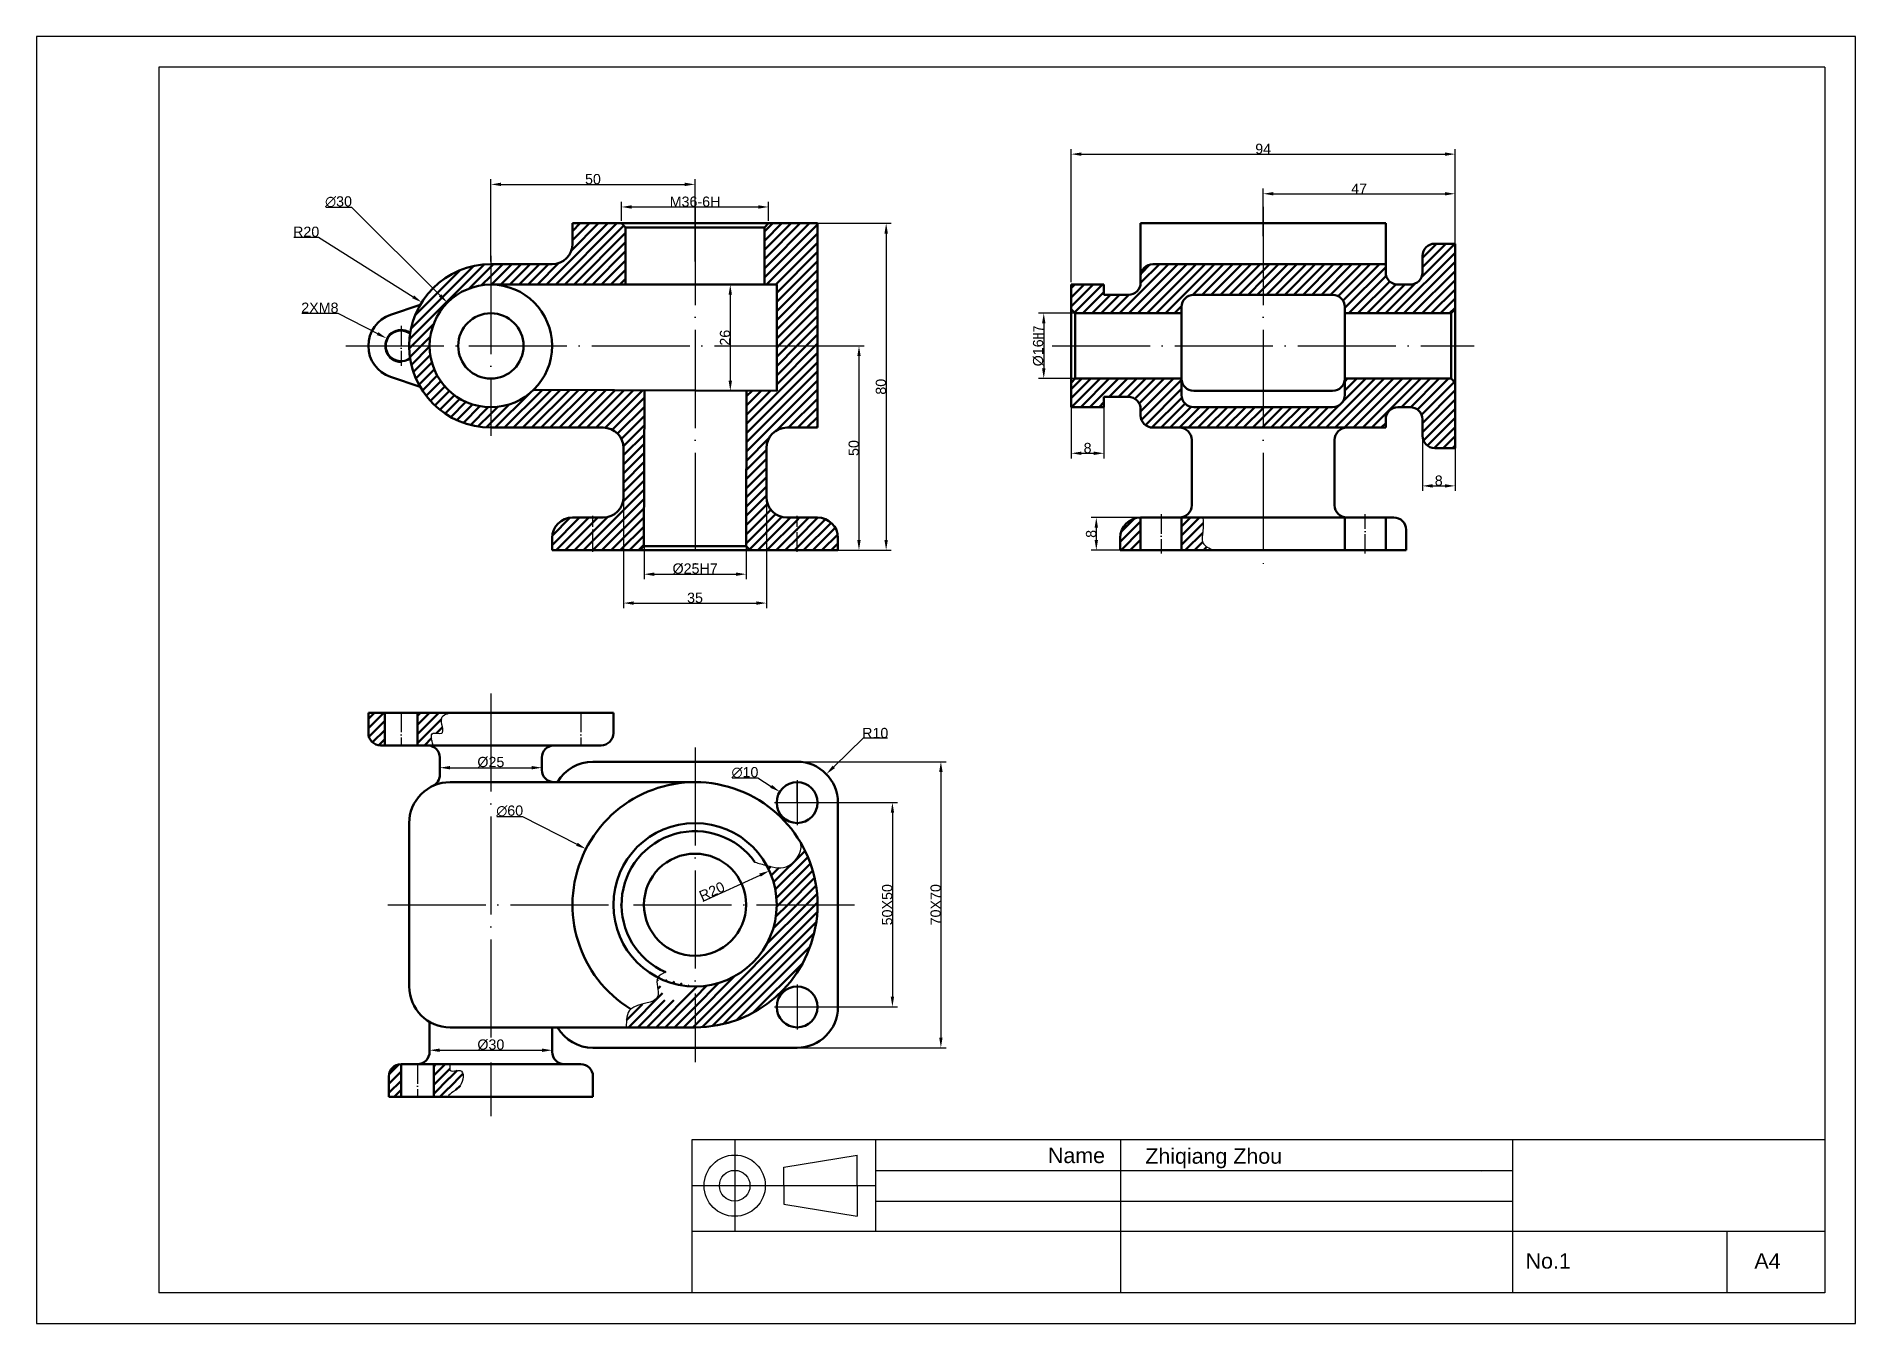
# Model space of a CAD drawing. Header units: millimetres. Extents: x 3996 to 4441, y 3040 to 3355.
import ezdxf

# ---------------------------------------------------------------- set-up
doc = ezdxf.new("R2010")
doc.units = ezdxf.units.MM
doc.linetypes.add('ACAD_ISO04W100', pattern=[30, 24, -3, 0, -3])
doc.layers.add('标注', color=3, linetype='Continuous')
doc.layers.add('细线', color=1, linetype='ACAD_ISO04W100')
doc.layers.add('粗线', color=7, linetype='Continuous', lineweight=50)
doc.styles.get("Standard").update_dxf_attribs({"font": 'arial.ttf'})
doc.dimstyles.new('机械无尺线', dxfattribs={"dimtxt": 2.5, "dimasz": 2.5, "dimexe": 1.25, "dimexo": 0.625, "dimgap": 0, "dimtad": 1, "dimtoh": 1, "dimdsep": 46, "dimtxsty": 'Standard', "dimcen": 0, "dimadec": 0, "dimazin": 0, "dimtfac": 1, "dimtofl": 0, "dimtmove": 0, "dimatfit": 3, "dimfxl": 0, "dimarcsym": 0})
pattern_1 = [(45, (0, 0), (-1.122532015133644, 1.122532015133644), [])]
pattern_2 = [(45, (0, -20), (-1.122532015133644, 1.122532015133644), [])]
pattern_3 = [(45, (21.61880215351721, 4.547473508864641e-13), (-1.122532015133644, 1.122532015133644), [])]

msp = doc.modelspace()

# ---------------------------------------------------------------- texts
for s, p in [('Name', (4243.383434020982, 3079.408532812956)), ('Zhiqiang Zhou', (4267.219094945926, 3079.25950742549))]:
    msp.add_text(s, height=3.75).set_placement(p)
at = {"char_height": 3.75, "attachment_point": 1}
for s, insert in [('No.1', (4360.351017058509, 3057.342336306448)), ('A4', (4416.378467518684, 3057.342336306448))]:
    msp.add_mtext_dynamic_manual_height_columns(s, width=60, gutter_width=18.75, heights=[6.262054618170115], dxfattribs=dict(at, insert=insert))

# ---------------------------------------------------------------- blocks, each defined once
blk = doc.blocks.new('*D1')
at = {"layer": 'Defpoints', "color": 0, "transparency": 16777216}
for p in [(4090.038829837627, 3290.071329630491), (4106.955674744318, 3279.402667183728)]:
    blk.add_point(p, dxfattribs=at)
at = {"layer": '标注', "color": 0, "lineweight": -2, "transparency": 16777216}
for p, q in [((4058.748254717699, 3306.042851372409), (4064.713466177453, 3306.04285137241)), ((4064.713466177453, 3306.04285137241), (4087.92422422429, 3291.404912436336))]:
    blk.add_line(p, q, dxfattribs=at)
at = {"layer": '标注', "color": 0, "transparency": 16777216}
blk.add_solid([(4088.146488025264, 3291.757346705226), (4087.701960423316, 3291.052478167447), (4090.038829837627, 3290.071329630491)], dxfattribs=at)
at = {"layer": '标注', "color": 0, "transparency": 16777216, "insert": (4061.730860447576, 3307.319283841714), "char_height": 2.5, "attachment_point": 5}
blk.add_mtext('R20', dxfattribs=at)
blk = doc.blocks.new('*D2')
at = {"layer": 'Defpoints', "color": 0, "transparency": 16777216}
for p in [(4096.314872563459, 3289.974957803451), (4117.596476925176, 3268.830376564008)]:
    blk.add_point(p, dxfattribs=at)
at = {"layer": '标注', "color": 0, "lineweight": -2, "transparency": 16777216}
for p, q in [((4066.50622985541, 3313.339557996682), (4072.798862870417, 3313.339557996682)), ((4072.798862870417, 3313.339557996682), (4094.541405533316, 3291.737006240071))]:
    blk.add_line(p, q, dxfattribs=at)
at = {"layer": '标注', "color": 0, "transparency": 16777216}
blk.add_solid([(4094.835080272753, 3292.032584078428), (4094.24773079388, 3291.441428401713), (4096.314872563459, 3289.974957803451)], dxfattribs=at)
at = {"layer": '标注', "color": 0, "transparency": 16777216, "insert": (4069.652546362914, 3314.685908610598), "char_height": 2.5, "attachment_point": 5}
blk.add_mtext('∅30', dxfattribs=at)
blk = doc.blocks.new('*D3')
at = {"layer": 'Defpoints', "color": 0, "transparency": 16777216}
for p in [(4156.955674744318, 3318.92679082284), (4106.955674744318, 3299.40266718373), (4156.955674744318, 3299.40266718373)]:
    blk.add_point(p, dxfattribs=at)
at = {"layer": '标注', "color": 0, "lineweight": -2, "transparency": 16777216}
for p, q in [((4106.955674744318, 3300.02766718373), (4106.955674744318, 3320.17679082284)), ((4156.955674744318, 3300.02766718373), (4156.955674744318, 3320.17679082284)), ((4109.455674744318, 3318.92679082284), (4154.455674744318, 3318.92679082284))]:
    blk.add_line(p, q, dxfattribs=at)
at = {"layer": '标注', "color": 0, "transparency": 16777216}
for points in [[(4109.455674744318, 3319.343457489507), (4109.455674744318, 3318.510124156174), (4106.955674744318, 3318.92679082284)], [(4154.455674744318, 3319.343457489507), (4154.455674744318, 3318.510124156174), (4156.955674744318, 3318.92679082284)]]:
    blk.add_solid(points, dxfattribs=at)
at = {"layer": '标注', "color": 0, "transparency": 16777216, "insert": (4131.955674744318, 3320.203223292145), "char_height": 2.5, "attachment_point": 5}
blk.add_mtext('50', dxfattribs=at)
blk = doc.blocks.new('*D4')
at = {"layer": 'Defpoints', "color": 0, "transparency": 16777216}
for p in [(4174.955674744318, 3313.40266718373), (4138.955674744318, 3309.402667183731), (4174.955674744318, 3309.40266718373)]:
    blk.add_point(p, dxfattribs=at)
at = {"layer": '标注', "color": 0, "lineweight": -2, "transparency": 16777216}
for p, q in [((4138.955674744318, 3310.027667183731), (4138.955674744318, 3314.65266718373)), ((4174.955674744318, 3310.02766718373), (4174.955674744318, 3314.65266718373)), ((4141.455674744318, 3313.40266718373), (4172.455674744318, 3313.40266718373))]:
    blk.add_line(p, q, dxfattribs=at)
at = {"layer": '标注', "color": 0, "transparency": 16777216}
for points in [[(4141.455674744318, 3313.819333850397), (4141.455674744318, 3312.986000517064), (4138.955674744318, 3313.40266718373)], [(4172.455674744318, 3313.819333850397), (4172.455674744318, 3312.986000517064), (4174.955674744318, 3313.40266718373)]]:
    blk.add_solid(points, dxfattribs=at)
at = {"layer": '标注', "color": 0, "transparency": 16777216, "insert": (4156.955674744318, 3314.679952313335), "char_height": 2.5, "attachment_point": 5}
blk.add_mtext('M36-6H', dxfattribs=at)
blk = doc.blocks.new('*D5')
at = {"layer": 'Defpoints', "color": 0, "transparency": 16777216}
for p in [(4176.95567474432, 3294.402667183732), (4165.588006221509, 3268.402667183732), (4176.95567474432, 3268.402667183732)]:
    blk.add_point(p, dxfattribs=at)
at = {"layer": '标注', "color": 0, "lineweight": -2, "transparency": 16777216}
for p, q in [((4176.33067474432, 3294.402667183732), (4164.338006221509, 3294.402667183732)), ((4165.588006221509, 3291.902667183732), (4165.588006221509, 3270.902667183732)), ((4176.33067474432, 3268.402667183732), (4164.338006221509, 3268.402667183732))]:
    blk.add_line(p, q, dxfattribs=at)
at = {"layer": '标注', "color": 0, "transparency": 16777216}
for points in [[(4165.171339554842, 3291.902667183732), (4166.004672888176, 3291.902667183732), (4165.588006221509, 3294.402667183732)], [(4165.171339554842, 3270.902667183732), (4166.004672888176, 3270.902667183732), (4165.588006221509, 3268.402667183732)]]:
    blk.add_solid(points, dxfattribs=at)
at = {"layer": '标注', "color": 0, "transparency": 16777216, "insert": (4164.311573752205, 3281.40266718373), "char_height": 2.5, "attachment_point": 5, "rotation": 90}
blk.add_mtext('26', dxfattribs=at)
blk = doc.blocks.new('*D6')
at = {"layer": 'Defpoints', "color": 0, "transparency": 16777216}
for p in [(4144.479201661449, 3236.989787753141), (4169.478882747667, 3236.900497536119), (4169.478882747667, 3223.528565844415)]:
    blk.add_point(p, dxfattribs=at)
at = {"layer": '标注', "color": 0, "lineweight": -2, "transparency": 16777216}
for p, q in [((4144.479201661449, 3236.364787753141), (4144.479201661449, 3222.278565844415)), ((4169.478882747667, 3236.275497536119), (4169.478882747667, 3222.278565844415)), ((4146.979201661449, 3223.528565844415), (4166.978882747667, 3223.528565844415))]:
    blk.add_line(p, q, dxfattribs=at)
at = {"layer": '标注', "color": 0, "transparency": 16777216}
for points in [[(4146.979201661449, 3223.945232511081), (4146.979201661449, 3223.111899177748), (4144.479201661449, 3223.528565844415)], [(4166.978882747667, 3223.945232511081), (4166.978882747667, 3223.111899177748), (4169.478882747667, 3223.528565844415)]]:
    blk.add_solid(points, dxfattribs=at)
at = {"layer": '标注', "color": 0, "transparency": 16777216, "insert": (4156.979042204557, 3224.874916458331), "char_height": 2.5, "attachment_point": 5}
blk.add_mtext('%%C25H7', dxfattribs=at)
blk = doc.blocks.new('*D7')
at = {"layer": 'Defpoints', "color": 0, "transparency": 16777216}
for p in [(4139.455674744318, 3248.40266718373), (4174.455674744318, 3248.40266718373), (4174.455674744318, 3216.463278564741)]:
    blk.add_point(p, dxfattribs=at)
at = {"layer": '标注', "color": 0, "lineweight": -2, "transparency": 16777216}
for p, q in [((4139.455674744318, 3247.77766718373), (4139.455674744318, 3215.213278564741)), ((4174.455674744318, 3247.77766718373), (4174.455674744318, 3215.213278564741)), ((4141.955674744318, 3216.463278564741), (4171.955674744318, 3216.463278564741))]:
    blk.add_line(p, q, dxfattribs=at)
at = {"layer": '标注', "color": 0, "transparency": 16777216}
for points in [[(4141.955674744318, 3216.879945231407), (4141.955674744318, 3216.046611898074), (4139.455674744318, 3216.463278564741)], [(4171.955674744318, 3216.879945231407), (4171.955674744318, 3216.046611898074), (4174.455674744318, 3216.463278564741)]]:
    blk.add_solid(points, dxfattribs=at)
at = {"layer": '标注', "color": 0, "transparency": 16777216, "insert": (4156.955674744318, 3217.740563694345), "char_height": 2.5, "attachment_point": 5}
blk.add_mtext('35', dxfattribs=at)
blk = doc.blocks.new('*D8')
at = {"layer": 'Defpoints', "color": 0, "transparency": 16777216}
for p in [(4182.864773393354, 3279.402667183732), (4182.864773393354, 3229.402667183732), (4197.107024152167, 3229.402667183732)]:
    blk.add_point(p, dxfattribs=at)
at = {"layer": '标注', "color": 0, "lineweight": -2, "transparency": 16777216}
for p, q in [((4183.489773393354, 3279.402667183732), (4198.357024152167, 3279.402667183732)), ((4197.107024152167, 3276.902667183732), (4197.107024152167, 3231.902667183732)), ((4183.489773393354, 3229.402667183732), (4198.357024152167, 3229.402667183732))]:
    blk.add_line(p, q, dxfattribs=at)
at = {"layer": '标注', "color": 0, "transparency": 16777216}
for points in [[(4196.6903574855, 3276.902667183732), (4197.523690818834, 3276.902667183732), (4197.107024152167, 3279.402667183732)], [(4196.6903574855, 3231.902667183732), (4197.523690818834, 3231.902667183732), (4197.107024152167, 3229.402667183732)]]:
    blk.add_solid(points, dxfattribs=at)
at = {"layer": '标注', "color": 0, "transparency": 16777216, "insert": (4195.830591682863, 3254.40266718373), "char_height": 2.5, "attachment_point": 5, "rotation": 90}
blk.add_mtext('50', dxfattribs=at)
blk = doc.blocks.new('*D9')
at = {"layer": 'Defpoints', "color": 0, "transparency": 16777216}
for p in [(4182.2229358727, 3309.402667183732), (4181.95567474432, 3229.402667183732), (4203.757844387341, 3229.402667183732)]:
    blk.add_point(p, dxfattribs=at)
at = {"layer": '标注', "color": 0, "lineweight": -2, "transparency": 16777216}
for p, q in [((4182.8479358727, 3309.402667183732), (4205.007844387341, 3309.402667183732)), ((4203.757844387341, 3306.902667183732), (4203.757844387341, 3231.902667183732)), ((4182.58067474432, 3229.402667183732), (4205.007844387341, 3229.402667183732))]:
    blk.add_line(p, q, dxfattribs=at)
at = {"layer": '标注', "color": 0, "transparency": 16777216}
for points in [[(4203.341177720674, 3306.902667183732), (4204.174511054008, 3306.902667183732), (4203.757844387341, 3309.402667183732)], [(4203.341177720674, 3231.902667183732), (4204.174511054008, 3231.902667183732), (4203.757844387341, 3229.402667183732)]]:
    blk.add_solid(points, dxfattribs=at)
at = {"layer": '标注', "color": 0, "transparency": 16777216, "insert": (4202.481411918036, 3269.40266718373), "char_height": 2.5, "attachment_point": 5, "rotation": 90}
blk.add_mtext('80', dxfattribs=at)
blk = doc.blocks.new('*D10')
at = {"layer": 'Defpoints', "color": 0, "transparency": 16777216}
for p in [(4343.084483998735, 3316.630019859971), (4296.084483998735, 3305.664278978635), (4343.084483998735, 3304.402667183731)]:
    blk.add_point(p, dxfattribs=at)
at = {"layer": '标注', "color": 0, "lineweight": -2, "transparency": 16777216}
for p, q in [((4296.084483998735, 3306.289278978635), (4296.084483998735, 3317.880019859971)), ((4298.584483998735, 3316.630019859971), (4340.584483998735, 3316.630019859971)), ((4343.084483998735, 3305.027667183731), (4343.084483998735, 3317.880019859971))]:
    blk.add_line(p, q, dxfattribs=at)
at = {"layer": '标注', "color": 0, "transparency": 16777216}
for points in [[(4298.584483998735, 3317.046686526638), (4298.584483998735, 3316.213353193305), (4296.084483998735, 3316.630019859971)], [(4340.584483998735, 3317.046686526638), (4340.584483998735, 3316.213353193305), (4343.084483998735, 3316.630019859971)]]:
    blk.add_solid(points, dxfattribs=at)
at = {"layer": '标注', "color": 0, "transparency": 16777216, "insert": (4319.584483998735, 3317.880019859971), "char_height": 2.5, "attachment_point": 5}
blk.add_mtext('47', dxfattribs=at)
blk = doc.blocks.new('*D11')
at = {"layer": 'Defpoints', "color": 0, "transparency": 16777216}
for p in [(4343.084483998735, 3326.327577063824), (4249.084483998735, 3294.402667183731), (4343.084483998735, 3291.902667183731)]:
    blk.add_point(p, dxfattribs=at)
at = {"layer": '标注', "color": 0, "lineweight": -2, "transparency": 16777216}
for p, q in [((4249.084483998735, 3295.027667183731), (4249.084483998735, 3327.577577063824)), ((4251.584483998735, 3326.327577063824), (4340.584483998735, 3326.327577063824)), ((4343.084483998735, 3292.527667183731), (4343.084483998735, 3327.577577063824))]:
    blk.add_line(p, q, dxfattribs=at)
at = {"layer": '标注', "color": 0, "transparency": 16777216}
for points in [[(4251.584483998735, 3326.744243730491), (4251.584483998735, 3325.910910397158), (4249.084483998735, 3326.327577063824)], [(4340.584483998735, 3326.744243730491), (4340.584483998735, 3325.910910397158), (4343.084483998735, 3326.327577063824)]]:
    blk.add_solid(points, dxfattribs=at)
at = {"layer": '标注', "color": 0, "transparency": 16777216, "insert": (4296.084483998735, 3327.604009533129), "char_height": 2.5, "attachment_point": 5}
blk.add_mtext('94', dxfattribs=at)
blk = doc.blocks.new('*D12')
at = {"layer": 'Defpoints', "color": 0, "transparency": 16777216}
for p in [(4335.084483998735, 3259.402667183731), (4343.084483998735, 3259.402667183731), (4343.084483998735, 3245.143581413401)]:
    blk.add_point(p, dxfattribs=at)
at = {"layer": '标注', "color": 0, "lineweight": -2, "transparency": 16777216}
for p, q in [((4335.084483998735, 3258.777667183731), (4335.084483998735, 3243.893581413401)), ((4343.084483998735, 3258.777667183731), (4343.084483998735, 3243.893581413401)), ((4337.584483998735, 3245.143581413401), (4340.584483998735, 3245.143581413401))]:
    blk.add_line(p, q, dxfattribs=at)
at = {"layer": '标注', "color": 0, "transparency": 16777216}
for points in [[(4337.584483998735, 3245.560248080068), (4337.584483998735, 3244.726914746735), (4335.084483998735, 3245.143581413401)], [(4340.584483998735, 3245.560248080068), (4340.584483998735, 3244.726914746735), (4343.084483998735, 3245.143581413401)]]:
    blk.add_solid(points, dxfattribs=at)
at = {"layer": '标注', "color": 0, "transparency": 16777216, "insert": (4339.084483998735, 3246.420013882705), "char_height": 2.5, "attachment_point": 5}
blk.add_mtext('8', dxfattribs=at)
blk = doc.blocks.new('*D13')
at = {"layer": 'Defpoints', "color": 0, "transparency": 16777216}
for p in [(4249.084483998735, 3265.652667183731), (4257.084483998735, 3266.902667183731), (4257.084483998735, 3253.125111312984)]:
    blk.add_point(p, dxfattribs=at)
at = {"layer": '标注', "color": 0, "lineweight": -2, "transparency": 16777216}
for p, q in [((4257.084483998735, 3266.277667183731), (4257.084483998735, 3251.875111312984)), ((4249.084483998735, 3265.027667183731), (4249.084483998735, 3251.875111312984)), ((4251.584483998735, 3253.125111312984), (4254.584483998735, 3253.125111312984))]:
    blk.add_line(p, q, dxfattribs=at)
at = {"layer": '标注', "color": 0, "transparency": 16777216}
for points in [[(4251.584483998735, 3253.541777979651), (4251.584483998735, 3252.708444646318), (4249.084483998735, 3253.125111312984)], [(4254.584483998735, 3253.541777979651), (4254.584483998735, 3252.708444646318), (4257.084483998735, 3253.125111312984)]]:
    blk.add_solid(points, dxfattribs=at)
at = {"layer": '标注', "color": 0, "transparency": 16777216, "insert": (4253.084483998735, 3254.401543782289), "char_height": 2.5, "attachment_point": 5}
blk.add_mtext('8', dxfattribs=at)
blk = doc.blocks.new('*D14')
at = {"layer": 'Defpoints', "color": 0, "transparency": 16777216}
for p in [(4266.084483998737, 3237.402667183732), (4255.224674404158, 3229.402667183732), (4266.084483998737, 3229.402667183732)]:
    blk.add_point(p, dxfattribs=at)
at = {"layer": '标注', "color": 0, "lineweight": -2, "transparency": 16777216}
for p, q in [((4265.459483998737, 3237.402667183732), (4253.974674404158, 3237.402667183732)), ((4255.224674404158, 3234.902667183732), (4255.224674404158, 3231.902667183732)), ((4265.459483998737, 3229.402667183732), (4253.974674404158, 3229.402667183732))]:
    blk.add_line(p, q, dxfattribs=at)
at = {"layer": '标注', "color": 0, "transparency": 16777216}
for points in [[(4254.808007737491, 3234.902667183732), (4255.641341070825, 3234.902667183732), (4255.224674404158, 3237.402667183732)], [(4254.808007737491, 3231.902667183732), (4255.641341070825, 3231.902667183732), (4255.224674404158, 3229.402667183732)]]:
    blk.add_solid(points, dxfattribs=at)
at = {"layer": '标注', "color": 0, "transparency": 16777216, "insert": (4253.948241934853, 3233.40266718373), "char_height": 2.5, "attachment_point": 5, "rotation": 90}
blk.add_mtext('8', dxfattribs=at)
blk = doc.blocks.new('*D15')
at = {"layer": 'Defpoints', "color": 0, "transparency": 16777216}
for p in [(4255.224674404156, 3287.402667183732), (4242.353529623058, 3271.402667183732), (4255.224674404156, 3271.402667183732)]:
    blk.add_point(p, dxfattribs=at)
at = {"layer": '标注', "color": 0, "lineweight": -2, "transparency": 16777216}
for p, q in [((4254.599674404156, 3287.402667183732), (4241.103529623058, 3287.402667183732)), ((4242.353529623058, 3284.902667183732), (4242.353529623058, 3273.902667183732)), ((4254.599674404156, 3271.402667183732), (4241.103529623058, 3271.402667183732))]:
    blk.add_line(p, q, dxfattribs=at)
at = {"layer": '标注', "color": 0, "transparency": 16777216}
for points in [[(4241.936862956391, 3284.902667183732), (4242.770196289724, 3284.902667183732), (4242.353529623058, 3287.402667183732)], [(4241.936862956391, 3273.902667183732), (4242.770196289724, 3273.902667183732), (4242.353529623058, 3271.402667183732)]]:
    blk.add_solid(points, dxfattribs=at)
at = {"layer": '标注', "color": 0, "transparency": 16777216, "insert": (4241.007179009142, 3279.40266718373), "char_height": 2.5, "attachment_point": 5, "rotation": 90}
blk.add_mtext('%%C16{\\fSimSun|b0|i0|c134|p2;H7}', dxfattribs=at)
blk = doc.blocks.new('*D16')
at = {"layer": 'Defpoints', "color": 0, "transparency": 16777216}
for p in [(4094.455674744318, 3176.529642324972), (4119.455674744318, 3176.529642324972), (4119.455674744318, 3176.180706316109)]:
    blk.add_point(p, dxfattribs=at)
at = {"layer": '标注', "color": 0, "lineweight": -2, "transparency": 16777216}
for p, q in [((4094.455674744318, 3175.904642324972), (4094.455674744318, 3174.930706316109)), ((4096.955674744318, 3176.180706316109), (4116.955674744318, 3176.180706316109)), ((4119.455674744318, 3175.904642324972), (4119.455674744318, 3174.930706316109))]:
    blk.add_line(p, q, dxfattribs=at)
at = {"layer": '标注', "color": 0, "transparency": 16777216}
for points in [[(4096.955674744318, 3176.597372982775), (4096.955674744318, 3175.764039649442), (4094.455674744318, 3176.180706316109)], [(4116.955674744318, 3176.597372982775), (4116.955674744318, 3175.764039649442), (4119.455674744318, 3176.180706316109)]]:
    blk.add_solid(points, dxfattribs=at)
at = {"layer": '标注', "color": 0, "transparency": 16777216, "insert": (4106.955674744318, 3177.527056930024), "char_height": 2.5, "attachment_point": 5}
blk.add_mtext('%%C25', dxfattribs=at)
blk = doc.blocks.new('*D17')
at = {"layer": 'Defpoints', "color": 0, "transparency": 16777216}
for p in [(4091.955674744318, 3106.640032830277), (4121.955674744318, 3107.03516887978), (4121.955674744318, 3106.640032830277)]:
    blk.add_point(p, dxfattribs=at)
at = {"layer": '标注', "color": 0, "lineweight": -2, "transparency": 16777216}
for p, q in [((4091.955674744318, 3107.265032830277), (4091.955674744318, 3108.28516887978)), ((4094.455674744318, 3107.03516887978), (4119.455674744318, 3107.03516887978)), ((4121.955674744318, 3107.265032830277), (4121.955674744318, 3108.28516887978))]:
    blk.add_line(p, q, dxfattribs=at)
at = {"layer": '标注', "color": 0, "transparency": 16777216}
for points in [[(4094.455674744318, 3107.451835546447), (4094.455674744318, 3106.618502213114), (4091.955674744318, 3107.03516887978)], [(4119.455674744318, 3107.451835546447), (4119.455674744318, 3106.618502213114), (4121.955674744318, 3107.03516887978)]]:
    blk.add_solid(points, dxfattribs=at)
at = {"layer": '标注', "color": 0, "transparency": 16777216, "insert": (4106.955674744318, 3108.381519493696), "char_height": 2.5, "attachment_point": 5}
blk.add_mtext('%%C30', dxfattribs=at)
blk = doc.blocks.new('*D18')
at = {"layer": 'Defpoints', "color": 0, "transparency": 16777216}
for p in [(4130.246706743033, 3156.301329558858), (4183.664642745603, 3128.978736101698)]:
    blk.add_point(p, dxfattribs=at)
at = {"layer": '标注', "color": 0, "lineweight": -2, "transparency": 16777216}
for p, q in [((4108.420495631362, 3164.246556780848), (4114.713128646371, 3164.246556780849)), ((4114.713128646371, 3164.246556780849), (4128.020959409593, 3157.439770952907))]:
    blk.add_line(p, q, dxfattribs=at)
at = {"layer": '标注', "color": 0, "transparency": 16777216}
blk.add_solid([(4128.210699641935, 3157.810728841813), (4127.831219177252, 3157.068813063999), (4130.246706743033, 3156.301329558858)], dxfattribs=at)
at = {"layer": '标注', "color": 0, "transparency": 16777216, "insert": (4111.566812138864, 3165.592907394764), "char_height": 2.5, "attachment_point": 5}
blk.add_mtext('∅60', dxfattribs=at)
blk = doc.blocks.new('*D19')
at = {"layer": 'Defpoints', "color": 0, "transparency": 16777216}
for p in [(4175.151024831294, 3150.942396060851), (4156.955674744322, 3142.640032830275)]:
    blk.add_point(p, dxfattribs=at)
at = {"layer": '标注', "color": 0, "lineweight": -2, "transparency": 16777216}
blk.add_line((4158.911137664801, 3143.53229175204), (4172.876606070422, 3149.904600657028), dxfattribs=at)
at = {"layer": '标注', "color": 0, "transparency": 16777216}
blk.add_solid([(4172.703640169785, 3150.283670450507), (4173.04957197106, 3149.52553086355), (4175.151024831294, 3150.942396060851)], dxfattribs=at)
at = {"layer": '标注', "color": 0, "transparency": 16777216, "insert": (4161.094745136154, 3145.931682341261), "char_height": 2.5, "attachment_point": 5, "rotation": 24.526757897026823}
blk.add_mtext('R20', dxfattribs=at)
blk = doc.blocks.new('*D20')
at = {"layer": 'Defpoints', "color": 0, "transparency": 16777216}
for p in [(4189.1185871567, 3174.618047288026), (4181.955674744316, 3167.640032830275)]:
    blk.add_point(p, dxfattribs=at)
at = {"layer": '标注', "color": 0, "lineweight": -2, "transparency": 16777216}
for p, q in [((4198.105211637631, 3183.372697902752), (4190.909315259796, 3176.362550902463)), ((4204.070423097387, 3183.372697902753), (4198.105211637631, 3183.372697902752))]:
    blk.add_line(p, q, dxfattribs=at)
at = {"layer": '标注', "color": 0, "transparency": 16777216}
blk.add_solid([(4190.618564657389, 3176.661005586312), (4191.200065862202, 3176.064096218613), (4189.1185871567, 3174.618047288026)], dxfattribs=at)
at = {"layer": '标注', "color": 0, "transparency": 16777216, "insert": (4201.087817367509, 3184.649130372057), "char_height": 2.5, "attachment_point": 5}
blk.add_mtext('R10', dxfattribs=at)
blk = doc.blocks.new('*D21')
at = {"layer": 'Defpoints', "color": 0, "transparency": 16777216}
for p in [(4181.95567474432, 3167.640032830279), (4181.95567474432, 3117.640032830279), (4205.295773775894, 3117.640032830279)]:
    blk.add_point(p, dxfattribs=at)
at = {"layer": '标注', "color": 0, "lineweight": -2, "transparency": 16777216}
for p, q in [((4182.58067474432, 3167.640032830279), (4206.545773775894, 3167.640032830279)), ((4205.295773775894, 3165.140032830279), (4205.295773775894, 3120.140032830279)), ((4182.58067474432, 3117.640032830279), (4206.545773775894, 3117.640032830279))]:
    blk.add_line(p, q, dxfattribs=at)
at = {"layer": '标注', "color": 0, "transparency": 16777216}
for points in [[(4204.879107109227, 3165.140032830279), (4205.712440442561, 3165.140032830279), (4205.295773775894, 3167.640032830279)], [(4204.879107109227, 3120.140032830279), (4205.712440442561, 3120.140032830279), (4205.295773775894, 3117.640032830279)]]:
    blk.add_solid(points, dxfattribs=at)
at = {"layer": '标注', "color": 0, "transparency": 16777216, "insert": (4204.01934130659, 3142.640032830277), "char_height": 2.5, "attachment_point": 5, "rotation": 90}
blk.add_mtext('50X50', dxfattribs=at)
blk = doc.blocks.new('*D22')
at = {"layer": 'Defpoints', "color": 0, "transparency": 16777216}
for p in [(4181.95567474432, 3177.640032830279), (4181.95567474432, 3107.640032830279), (4217.1643870843, 3107.640032830279)]:
    blk.add_point(p, dxfattribs=at)
at = {"layer": '标注', "color": 0, "lineweight": -2, "transparency": 16777216}
for p, q in [((4182.58067474432, 3177.640032830279), (4218.4143870843, 3177.640032830279)), ((4217.1643870843, 3175.140032830279), (4217.1643870843, 3110.140032830279)), ((4182.58067474432, 3107.640032830279), (4218.4143870843, 3107.640032830279))]:
    blk.add_line(p, q, dxfattribs=at)
at = {"layer": '标注', "color": 0, "transparency": 16777216}
for points in [[(4216.747720417633, 3175.140032830279), (4217.581053750967, 3175.140032830279), (4217.1643870843, 3177.640032830279)], [(4216.747720417633, 3110.140032830279), (4217.581053750967, 3110.140032830279), (4217.1643870843, 3107.640032830279)]]:
    blk.add_solid(points, dxfattribs=at)
at = {"layer": '标注', "color": 0, "transparency": 16777216, "insert": (4215.887954614996, 3142.640032830277), "char_height": 2.5, "attachment_point": 5, "rotation": 90}
blk.add_mtext('70X70', dxfattribs=at)
blk = doc.blocks.new('*D23')
at = {"layer": 'Defpoints', "color": 0, "transparency": 16777216}
for p in [(4081.40892603915, 3281.25214646785), (4088.502423449487, 3277.55318789961)]:
    blk.add_point(p, dxfattribs=at)
at = {"layer": '标注', "color": 0, "lineweight": -2, "transparency": 16777216}
for p, q in [((4060.652832085708, 3287.45145771721), (4069.520499207127, 3287.451457717209)), ((4069.520499207127, 3287.451457717209), (4079.19220809842, 3282.408071020425))]:
    blk.add_line(p, q, dxfattribs=at)
at = {"layer": '标注', "color": 0, "transparency": 16777216}
blk.add_solid([(4079.384862190516, 3282.777524010547), (4078.999554006325, 3282.038618030303), (4081.40892603915, 3281.25214646785)], dxfattribs=at)
at = {"layer": '标注', "color": 0, "transparency": 16777216, "insert": (4065.086665646417, 3288.727890186515), "char_height": 2.5, "attachment_point": 5}
blk.add_mtext('2XM8', dxfattribs=at)
blk = doc.blocks.new('*D24')
at = {"layer": 'Defpoints', "color": 0, "transparency": 16777216}
for p in [(4177.715583606369, 3170.28986813495), (4186.195765882268, 3164.990197525606)]:
    blk.add_point(p, dxfattribs=at)
at = {"layer": '标注', "color": 0, "lineweight": -2, "transparency": 16777216}
for p, q in [((4166.034104063909, 3173.657615505307), (4172.326737078916, 3173.657615505308)), ((4172.326737078916, 3173.657615505308), (4175.595538037394, 3171.614785787287))]:
    blk.add_line(p, q, dxfattribs=at)
at = {"layer": '标注', "color": 0, "transparency": 16777216}
blk.add_solid([(4175.816357646117, 3171.968126715449), (4175.374718428672, 3171.261444859124), (4177.715583606369, 3170.28986813495)], dxfattribs=at)
at = {"layer": '标注', "color": 0, "transparency": 16777216, "insert": (4169.180420571412, 3175.003966119223), "char_height": 2.5, "attachment_point": 5}
blk.add_mtext('∅10', dxfattribs=at)

# ---------------------------------------------------------------- dimensions: what is measured, and where the dimension line sits
at = {"layer": '标注'}
for base, p1, p2, picture, middle in [((4343.084483998735, 3326.327577063824), (4249.084483998735, 3294.402667183731), (4343.084483998735, 3291.902667183731), '*D11', (4296.084483998735, 3327.604009533129)), ((4343.084483998735, 3316.630019859971), (4296.084483998735, 3305.664278978635), (4343.084483998735, 3304.402667183731), '*D10', (4319.584483998735, 3317.880019859971)), ((4257.084483998735, 3253.125111312984), (4249.084483998735, 3265.652667183731), (4257.084483998735, 3266.902667183731), '*D13', (4253.084483998735, 3254.401543782289)), ((4343.084483998735, 3245.143581413401), (4335.084483998735, 3259.402667183731), (4343.084483998735, 3259.402667183731), '*D12', (4339.084483998735, 3246.420013882705)), ((4174.455674744318, 3216.463278564741), (4139.455674744318, 3248.40266718373), (4174.455674744318, 3248.40266718373), '*D7', (4156.955674744318, 3217.740563694345))]:
    dim = msp.add_linear_dim(base=base, p1=p1, p2=p2, dimstyle='机械无尺线', dxfattribs=at)
    dim.commit()
    dim.dimension.update_dxf_attribs({"geometry": picture, "text_midpoint": middle})
dim = msp.add_linear_dim(base=(4156.955674744318, 3318.92679082284), p1=(4106.955674744318, 3299.40266718373), p2=(4156.955674744318, 3299.40266718373), dimstyle='机械无尺线', dxfattribs=at)
dim.commit()
dim.dimension.update_dxf_attribs({"geometry": '*D3', "text_midpoint": (4131.955674744318, 3318.92679082284), "dimtype": 160})
for p1, p2, picture, middle in [((4117.596476925176, 3268.830376564008), (4096.314872563459, 3289.974957803451), '*D2', (4069.652546362914, 3313.339557996683)), ((4186.195765882268, 3164.990197525606), (4177.715583606369, 3170.28986813495), '*D24', (4169.180420571412, 3173.657615505307)), ((4183.664642745603, 3128.978736101698), (4130.246706743033, 3156.301329558858), '*D18', (4111.566812138864, 3164.246556780848))]:
    dim = msp.add_diameter_dim_2p(p1=p1, p2=p2, dimstyle='机械无尺线', dxfattribs=at)
    dim.commit()
    dim.dimension.update_dxf_attribs({"geometry": picture, "text_midpoint": middle, "dimtype": 163})
for base, p1, p2, text, picture, middle in [((4174.955674744318, 3313.40266718373), (4138.955674744318, 3309.402667183731), (4174.955674744318, 3309.40266718373), 'M<>-6H', '*D4', (4156.955674744318, 3314.679952313335)), ((4119.455674744318, 3176.180706316109), (4094.455674744318, 3176.529642324972), (4119.455674744318, 3176.529642324972), '%%C<>', '*D16', (4106.955674744318, 3177.527056930024)), ((4121.955674744318, 3107.03516887978), (4091.955674744318, 3106.640032830277), (4121.955674744318, 3106.640032830277), '%%C<>', '*D17', (4106.955674744318, 3108.381519493696))]:
    dim = msp.add_linear_dim(base=base, p1=p1, p2=p2, text=text, dimstyle='机械无尺线', dxfattribs=at)
    dim.commit()
    dim.dimension.update_dxf_attribs({"geometry": picture, "text_midpoint": middle})
for center, mpoint, picture, middle in [((4106.955674744318, 3279.402667183728), (4090.038829837627, 3290.071329630491), '*D1', (4061.730860447576, 3306.04285137241)), ((4181.955674744316, 3167.640032830275), (4189.1185871567, 3174.618047288026), '*D20', (4201.087817367509, 3183.372697902752)), ((4156.955674744322, 3142.640032830275), (4175.151024831294, 3150.942396060851), '*D19', (4161.624615436127, 3144.770425559192))]:
    dim = msp.add_radius_dim(center=center, mpoint=mpoint, dimstyle='机械无尺线', dxfattribs=at)
    dim.commit()
    dim.dimension.update_dxf_attribs({"geometry": picture, "text_midpoint": middle, "dimtype": 164})
for base, p1, p2, picture, middle in [((4203.757844387341, 3229.402667183732), (4182.222935872698, 3309.40266718373), (4181.955674744318, 3229.40266718373), '*D9', (4202.481411918036, 3269.40266718373)), ((4165.588006221509, 3268.402667183732), (4176.955674744318, 3294.40266718373), (4176.955674744318, 3268.40266718373), '*D5', (4164.311573752205, 3281.40266718373)), ((4197.107024152167, 3229.402667183732), (4182.864773393352, 3279.402667183731), (4182.864773393352, 3229.40266718373), '*D8', (4195.830591682863, 3254.40266718373)), ((4255.224674404158, 3229.402667183732), (4266.084483998735, 3237.402667183731), (4266.084483998735, 3229.402667183731), '*D14', (4253.948241934853, 3233.40266718373))]:
    dim = msp.add_linear_dim(base=base, p1=p1, p2=p2, angle=90, dimstyle='机械无尺线', dxfattribs=at)
    dim.commit()
    dim.dimension.update_dxf_attribs({"geometry": picture, "text_midpoint": middle})
dim = msp.add_diameter_dim_2p(p1=(4088.502423449487, 3277.55318789961), p2=(4081.40892603915, 3281.25214646785), text='2XM8', dimstyle='机械无尺线', dxfattribs=at)
dim.commit()
dim.dimension.update_dxf_attribs({"geometry": '*D23', "text_midpoint": (4065.086665646417, 3287.45145771721), "dimtype": 163})
for base, p1, p2, text, picture, middle in [((4242.353529623058, 3271.402667183732), (4255.224674404154, 3287.402667183731), (4255.224674404154, 3271.402667183731), '%%C<>{\\fSimSun|b0|i0|c134|p2;H7}', '*D15', (4241.007179009142, 3279.40266718373)), ((4217.1643870843, 3107.640032830279), (4181.955674744318, 3177.640032830277), (4181.955674744318, 3107.640032830277), '<>X70', '*D22', (4215.887954614996, 3142.640032830277)), ((4205.295773775894, 3117.640032830279), (4181.955674744318, 3167.640032830277), (4181.955674744318, 3117.640032830277), '<>X50', '*D21', (4204.01934130659, 3142.640032830277))]:
    dim = msp.add_linear_dim(base=base, p1=p1, p2=p2, angle=90, text=text, dimstyle='机械无尺线', dxfattribs=at)
    dim.commit()
    dim.dimension.update_dxf_attribs({"geometry": picture, "text_midpoint": middle})
dim = msp.add_linear_dim(base=(4169.478882747667, 3223.528565844415), p1=(4144.479201661449, 3236.989787753141), p2=(4169.478882747667, 3236.900497536119), text='%%C<>H7', dimstyle='机械无尺线', dxfattribs=at)
dim.commit()
dim.dimension.update_dxf_attribs({"geometry": '*D6', "text_midpoint": (4156.979042204557, 3223.528565844415), "dimtype": 160})

# ---------------------------------------------------------------- hatches: boundary and pattern name
at = {"layer": '粗线'}
h = msp.add_hatch(dxfattribs=at)
h.set_pattern_fill('LINE', color=4, scale=0.5, angle=45)
h.set_pattern_definition(pattern_1)
h.paths.add_polyline_path([(4139.955674744318, 3294.40266718373), (4139.955674744318, 3308.402667183731), (4138.955674744318, 3309.40266718373), (4126.955674744318, 3309.40266718373), (4126.955674744318, 3304.40266718373, -0.4142135623730951), (4121.955674744318, 3299.40266718373), (4106.955674744318, 3299.40266718373), (4106.955674744318, 3294.40266718373)])
h = msp.add_hatch(dxfattribs=at)
h.set_pattern_fill('LINE', color=4, scale=0.5, angle=45)
h.set_pattern_definition(pattern_1)
h.paths.add_polyline_path([(4186.955674744318, 3309.40266718373), (4174.955674744318, 3309.40266718373), (4173.955674744318, 3308.402667183731), (4173.955674744318, 3294.40266718373), (4176.955674744318, 3294.40266718373), (4176.955674744318, 3279.40266718373), (4186.955674744318, 3279.40266718373)])
h = msp.add_hatch(dxfattribs=at)
h.set_pattern_fill('LINE', color=4, scale=0.5, angle=45)
h.set_pattern_definition(pattern_3)
h.paths.add_polyline_path([(4313.084483998735, 3291.902667183731, -0.4142135623730951), (4316.084483998735, 3288.902667183731), (4316.084483998735, 3287.402667183731), (4342.084483998735, 3287.402667183731), (4343.084483998735, 3288.402667183731), (4343.084483998735, 3304.402667183731), (4338.084483998735, 3304.402667183731, 0.4142135623730951), (4335.084483998735, 3301.402667183731), (4335.084483998735, 3299.402667183731), (4335.084483998735, 3297.402667183731, -0.4142135623730951), (4332.084483998735, 3294.402667183731), (4329.084483998735, 3294.402667183731, -0.4142135623730951), (4326.084483998735, 3297.402667183731), (4326.084483998735, 3299.402667183731), (4296.084483998735, 3299.402667183731), (4296.084483998735, 3291.902667183731)])
h = msp.add_hatch(dxfattribs=at)
h.set_pattern_fill('LINE', color=4, scale=0.5, angle=45)
h.set_pattern_definition(pattern_1)
h.paths.add_polyline_path([(4106.955674744318, 3299.40266718373, 0.4142135623730951), (4086.955674744318, 3279.40266718373), (4091.955674744318, 3279.40266718373, -0.4142135623730951), (4106.955674744318, 3294.40266718373)])
h = msp.add_hatch(dxfattribs=at)
h.set_pattern_fill('LINE', color=4, scale=0.5, angle=45)
h.set_pattern_definition(pattern_3)
h.paths.add_polyline_path([(4276.084483998735, 3287.402667183731), (4276.084483998735, 3288.902667183731, -0.4142135623730951), (4279.084483998735, 3291.902667183731), (4296.084483998735, 3291.902667183731), (4296.084483998735, 3299.402667183731), (4276.084483998735, 3299.402667183731), (4269.084483998735, 3299.402667183731, 0.4142135623730951), (4266.084483998735, 3296.402667183731), (4266.084483998735, 3294.902667183731, -0.4142135623730951), (4263.084483998735, 3291.902667183731), (4257.084483998735, 3291.902667183731), (4257.084483998735, 3294.402667183731), (4249.084483998735, 3294.402667183731), (4249.084483998735, 3288.402667183731), (4250.084483998735, 3287.402667183731)])
h = msp.add_hatch(dxfattribs=at)
h.set_pattern_fill('LINE', color=4, scale=0.5, angle=45)
h.set_pattern_definition(pattern_1)
h.paths.add_polyline_path([(4091.955674744318, 3279.40266718373), (4086.955674744318, 3279.40266718373, 0.4142135623730951), (4106.955674744318, 3259.40266718373), (4106.955674744318, 3264.40266718373, -0.4142135623730951)])
h = msp.add_hatch(dxfattribs=at)
h.set_pattern_fill('LINE', color=4, scale=0.5, angle=45)
h.set_pattern_definition(pattern_1)
h.paths.add_polyline_path([(4181.955674744318, 3237.40266718373), (4179.455674744318, 3237.40266718373, -0.4142135623730959), (4174.455674744318, 3242.40266718373), (4174.455674744318, 3254.40266718373, -0.4142135623730951), (4179.455674744318, 3259.40266718373), (4186.955674744318, 3259.40266718373), (4186.955674744318, 3279.40266718373), (4176.955674744318, 3279.40266718373), (4176.955674744318, 3268.40266718373), (4169.591491548326, 3268.428969499887), (4169.455674744318, 3230.402667183731), (4170.455674744319, 3229.40266718373), (4181.955674744318, 3229.40266718373)])
h = msp.add_hatch(dxfattribs=at)
h.set_pattern_fill('LINE', color=4, scale=0.5, angle=45)
h.set_pattern_definition(pattern_3)
h.paths.add_polyline_path([(4276.084483998735, 3267.402667183731), (4276.084483998735, 3271.402667183731), (4250.084483998735, 3271.402667183731), (4249.084483998735, 3270.402667183731), (4249.084483998735, 3264.402667183731), (4257.084483998735, 3264.402667183731), (4257.084483998735, 3266.902667183731), (4263.084483998735, 3266.902667183731, -0.4142135623730951), (4266.084483998735, 3263.902667183731), (4266.084483998735, 3262.402667183731, 0.4142135623730951), (4269.084483998735, 3259.402667183731), (4296.084483998735, 3259.402667183731), (4296.084483998735, 3264.402667183731), (4279.084483998735, 3264.402667183731, -0.4142135623730951)])
h = msp.add_hatch(dxfattribs=at)
h.set_pattern_fill('LINE', color=4, scale=0.5, angle=45)
h.set_pattern_definition(pattern_3)
h.paths.add_polyline_path([(4343.084483998735, 3270.402667183731), (4342.084483998736, 3271.402667183731), (4316.084483998735, 3271.402667183731), (4316.084483998735, 3267.402667183731, -0.4142135623730951), (4313.084483998735, 3264.402667183731), (4296.084483998735, 3264.402667183731), (4296.084483998735, 3259.402667183731), (4326.084483998735, 3259.402667183731), (4326.084483998735, 3261.402667183731, -0.4142135623730951), (4329.084483998735, 3264.402667183731), (4332.084483998735, 3264.402667183731, -0.4142135623730951), (4335.084483998735, 3261.402667183731), (4335.084483998735, 3257.402667183731, 0.4142135623730951), (4338.084483998735, 3254.402667183731), (4343.084483998735, 3254.402667183731)])
h = msp.add_hatch(dxfattribs=at)
h.set_pattern_fill('LINE', color=4, scale=0.5, angle=45)
h.set_pattern_definition(pattern_1)
h.paths.add_polyline_path([(4144.59181046211, 3268.51825971691), (4117.378537950023, 3268.61545611714, -0.1944521571866027), (4106.955674744318, 3264.40266718373), (4106.955674744318, 3259.40266718373), (4134.455674744318, 3259.40266718373, -0.4142135623730951), (4139.455674744318, 3254.40266718373), (4139.455674744318, 3242.40266718373, -0.4142135623730951), (4134.455674744318, 3237.40266718373), (4131.955674744318, 3237.40266718373), (4131.955674744318, 3229.40266718373), (4143.455674744318, 3229.40266718373), (4144.455674744318, 3230.40266718373)])
h = msp.add_hatch(dxfattribs=at)
h.set_pattern_fill('LINE', color=4, scale=0.5, angle=45)
h.set_pattern_definition(pattern_1)
h.paths.add_polyline_path([(4131.955674744318, 3237.40266718373), (4126.955674744318, 3237.40266718373, 0.4142135623730951), (4121.955674744318, 3232.40266718373), (4121.955674744318, 3229.40266718373), (4131.955674744318, 3229.40266718373)], flags=17)
h = msp.add_hatch(dxfattribs=at)
h.set_pattern_fill('LINE', color=4, scale=0.5, angle=45)
h.set_pattern_definition(pattern_1)
h.paths.add_polyline_path([(4191.955674744318, 3232.40266718373, 0.4142135623730974), (4186.955674744318, 3237.40266718373), (4181.955674744318, 3237.40266718373), (4181.955674744318, 3229.40266718373), (4191.955674744318, 3229.40266718373)])
h = msp.add_hatch(dxfattribs=at)
h.set_pattern_fill('LINE', color=4, scale=0.5, angle=45)
h.set_pattern_definition(pattern_3)
h.paths.add_polyline_path([(4266.084483998735, 3229.402667183731), (4266.084483998735, 3237.402667183731, 0.4142135623730951), (4261.084483998735, 3232.402667183731), (4261.084483998735, 3229.402667183731)])
h = msp.add_hatch(dxfattribs=at)
h.set_pattern_fill('LINE', color=4, scale=0.5, angle=45)
h.set_pattern_definition(pattern_3)
edge = h.paths.add_edge_path()
edge.add_spline(control_points=[(4284.058470631618, 3229.402667183731), (4282.895132335527, 3229.873939547972), (4280.710386150631, 3230.758987777955), (4281.508547751248, 3234.336473854093), (4281.39558230787, 3236.335085834583), (4281.335240529862, 3237.402667183731)], knot_values=[0, 0, 0, 0, 3.277211220450492, 6.154593840018872, 9.45399121278869, 9.45399121278869, 9.45399121278869, 9.45399121278869], degree=3, periodic=0)
edge.add_line((4281.335240529862, 3237.402667183731), (4276.084483998735, 3237.402667183731))
edge.add_line((4276.084483998735, 3237.402667183731), (4276.084483998735, 3229.402667183731))
edge.add_line((4276.084483998735, 3229.402667183731), (4284.058470631617, 3229.402667183731))
h = msp.add_hatch(dxfattribs=at)
h.set_pattern_fill('LINE', color=4, scale=0.5, angle=45)
h.set_pattern_definition(pattern_2)
h.paths.add_polyline_path([(4079.955674744318, 3181.640032830277), (4080.955674744318, 3181.640032830277), (4080.955674744318, 3189.640032830277), (4076.955674744318, 3189.640032830277), (4076.955674744318, 3184.640032830277, 0.4142135623730951)])
h = msp.add_hatch(dxfattribs=at)
h.set_pattern_fill('LINE', color=4, scale=0.5, angle=45)
h.set_pattern_definition(pattern_2)
edge = h.paths.add_edge_path()
edge.add_line((4088.955674744318, 3181.640032830277), (4092.819155919748, 3181.640032830277))
edge.add_spline(control_points=[(4092.819155919748, 3181.640032830277), (4092.442182783488, 3183.001085371684), (4091.799484304957, 3185.321532940553), (4096.395445350291, 3183.724037243801), (4093.648044928519, 3189.027745259982), (4096.413102138215, 3189.450586677051), (4097.651934075391, 3189.640032830277)], knot_values=[0, 0, 0, 0, 2.968598873696919, 5.061140426138991, 8.795931042059692, 11.82744806446936, 11.82744806446936, 11.82744806446936, 11.82744806446936], degree=3, periodic=0)
edge.add_line((4097.651934075388, 3189.640032830277), (4088.955674744318, 3189.640032830277))
edge.add_line((4088.955674744318, 3189.640032830277), (4088.955674744318, 3181.640032830277))
h = msp.add_hatch(dxfattribs=at)
h.set_pattern_fill('LINE', color=4, scale=0.5, angle=45)
h.set_pattern_definition(pattern_2)
edge = h.paths.add_edge_path()
edge.add_spline(control_points=[(4182.585505346452, 3158.232075137363), (4182.585506158718, 3158.232073802179), (4183.723362445831, 3156.361694335938), (4180.565264513927, 3150.812236027201), (4176.295796566192, 3151.74030440812), (4174.509128597017, 3152.225243200487)], knot_values=[3.006841161855249, 3.006841161855249, 3.006841161855249, 3.006841161855249, 3.006845850395905, 9.574740875358437, 14.99494550739044, 14.99494550739044, 14.99494550739044, 14.99494550739087], degree=3, periodic=0)
edge.add_arc((4156.955674744318, 3142.640032830277), 20, 0, 28.637116446105324, ccw=False)
edge.add_line((4176.955674744318, 3142.640032830277), (4186.955674744318, 3142.640032830277))
edge.add_arc((4156.955674744318, 3142.640032830277), 29.99999999999959, 8.685034650183306e-13, 31.31446030335104)
h = msp.add_hatch(dxfattribs=at)
h.set_pattern_fill('LINE', color=4, scale=0.5, angle=45)
h.set_pattern_definition(pattern_2)
h.paths.add_polyline_path([(4156.955674744318, 3122.640032830277), (4156.955674744318, 3112.640032830277, 0.414213562373097), (4186.955674744318, 3142.640032830277), (4176.955674744318, 3142.640032830277, -0.4142135623730951)])
h = msp.add_hatch(dxfattribs=at)
h.set_pattern_fill('LINE', color=4, scale=0.5, angle=45)
h.set_pattern_definition(pattern_2)
edge = h.paths.add_edge_path()
edge.add_arc((4156.955674744318, 3142.640032830277), 20, 242.9644405201105, 270, ccw=False)
edge.add_spline(control_points=[(4147.864806791264, 3124.825540980654), (4147.195055382246, 3123.649425456043), (4149.934592826704, 3118.046155783913), (4142.911117291384, 3118.672182573184), (4141.213277692241, 3117.102277739927)], knot_values=[2.324227644053621, 2.32422764405873, 2.32422764405873, 2.32422764405873, 6.867650261261929, 14.24018210223613, 14.24018210223812, 14.24018210223812, 14.24018210223812], degree=3, periodic=0)
edge.add_spline(control_points=[(4141.213277692242, 3117.102277739928), (4140.153970392514, 3116.122790837521), (4140.125317645449, 3114.3814118339), (4140.096664898387, 3112.640032830277)], knot_values=[0, 0, 0, 0, 4.599831927918943, 4.599831927918943, 4.599831927918943, 4.599831927918943], degree=3, periodic=0)
edge.add_line((4140.096664898387, 3112.640032830277), (4156.955674744318, 3112.640032830277))
edge.add_line((4156.955674744318, 3112.640032830277), (4156.955674744318, 3122.640032830277))
h = msp.add_hatch(dxfattribs=at)
h.set_pattern_fill('LINE', color=4, scale=0.5, angle=45)
h.set_pattern_definition(pattern_2)
h.paths.add_polyline_path([(4081.955674744318, 3095.640032830277), (4084.955674744318, 3095.640032830277), (4084.955674744318, 3103.640032830277, 0.4142135623730951), (4081.955674744318, 3100.640032830277)])
h = msp.add_hatch(dxfattribs=at)
h.set_pattern_fill('LINE', color=4, scale=0.5, angle=45)
h.set_pattern_definition(pattern_2)
edge = h.paths.add_edge_path()
edge.add_line((4092.955674744318, 3095.640032830277), (4096.473095713561, 3095.640032830277))
edge.add_spline(control_points=[(4096.473095713559, 3095.640032830273), (4096.900303760853, 3096.688687432933), (4100.000942513503, 3097.260908931763), (4100.710660687203, 3103.173407834159), (4096.576057185421, 3101.32634531878), (4096.897114397821, 3102.984766724735), (4097.02396871149, 3103.640032830277)], knot_values=[0, 0, 0, 7.052136652418994e-12, 3.975583244927762, 7.73797002302355, 10.12508336797556, 11.68435785358589, 11.68435785358589, 11.68435785358589, 11.68435785358589], degree=3, periodic=0)
edge.add_line((4097.02396871149, 3103.640032830277), (4092.955674744318, 3103.640032830277))
edge.add_line((4092.955674744318, 3103.640032830277), (4092.955674744318, 3095.640032830277))

# ---------------------------------------------------------------- linework, layer by layer
for p, q in [((4433.664387084298, 3347.640032830279), (4025.664387084298, 3347.640032830279)), ((4025.664387084298, 3347.640032830279), (4025.664387084298, 3047.640032830279)), ((4433.664387084298, 3347.640032830279), (4433.664387084298, 3047.640032830279)), ((4080.955674744318, 3181.640032830277), (4080.955674744318, 3189.640032830277)), ((4433.664387084298, 3085.140032830279), (4156.164387084298, 3085.140032830279)), ((4156.164387084298, 3085.140032830279), (4156.164387084298, 3047.640032830279)), ((4166.664387084298, 3085.140032830279), (4166.664387084298, 3062.640032830279)), ((4201.164387084298, 3085.140032830279), (4201.164387084298, 3062.640032830279)), ((4261.164387084298, 3085.140032830279), (4261.164387084298, 3047.640032830279)), ((4357.164387084298, 3085.140032830279), (4357.164387084298, 3047.640032830279)), ((4178.664387084298, 3078.390032830279), (4196.664387084298, 3081.390032830279)), ((4196.664387084298, 3073.890032830279), (4196.664387084298, 3081.390032830279)), ((4178.664387084298, 3073.890032830279), (4178.664387084298, 3078.390032830279)), ((4201.164387084298, 3077.640032830279), (4357.164387084298, 3077.640032830279)), ((4357.164387084298, 3077.640032830279), (4349.667232736055, 3077.433449484813)), ((4201.164387084298, 3073.890032830279), (4156.164387084298, 3073.890032830279)), ((4178.664387084298, 3073.890032830279), (4178.664387084298, 3069.390032830279)), ((4196.664387084298, 3073.890032830279), (4196.664387084298, 3066.390032830279)), ((4201.164387084298, 3070.140032830279), (4357.164387084298, 3070.140032830279)), ((4178.664387084298, 3069.390032830279), (4196.664387084298, 3066.390032830279)), ((4433.664387084298, 3062.640032830279), (4156.164387084298, 3062.640032830279)), ((4409.664387084298, 3062.640032830279), (4409.664387084298, 3047.640032830279)), ((4433.664387084298, 3047.640032830279), (4025.664387084298, 3047.640032830279))]:
    msp.add_line(p, q)
msp.add_lwpolyline([(3995.664387084298, 3040.140032830279), (4441.164387084298, 3040.140032830279), (4441.164387084298, 3355.140032830279), (3995.664387084298, 3355.140032830279)], close=True)
for radius in [7.5, 3.75]:
    msp.add_circle((4166.664387084298, 3073.890032830279), radius)
msp.add_arc((4084.955674744318, 3279.40266718373), 4, 55.37646452121633, 269.9999999999935)
for points in [[(4281.335240529862, 3237.402667183731), (4281.335240529862, 3234.103269810961), (4281.335240529862, 3231.225887191392), (4284.058470631618, 3229.402667183731)], [(4092.819155919748, 3181.640032830277), (4092.819155919748, 3184.608631703974), (4094.91169747219, 3184.608631703974), (4094.91169747219, 3188.343422319895), (4097.651934075391, 3189.640032830277)], [(4171.624126468513, 3153.072507321738), (4174.509128597017, 3152.225243200488), (4179.929333229049, 3152.225243200488), (4182.585507783249, 3158.232071131813), (4182.585505346452, 3158.232075137363)], [(4149.789900482512, 3126.12786521882), (4147.864806791265, 3124.825540980658), (4147.864806791265, 3120.28211836345), (4141.213277692241, 3117.102277739927), (4140.096664898387, 3112.640032830277)]]:
    msp.add_spline(points, degree=3)
msp.add_open_spline([(4097.02396871149, 3103.640032830277), (4096.897114397821, 3102.984766724735), (4096.576057185421, 3101.32634531878), (4100.710660687203, 3103.173407834159), (4100.000942513503, 3097.260908931763), (4096.900303760853, 3096.688687432933), (4096.473095713559, 3095.640032830273)], degree=3, knots=[0, 0, 0, 0, 1.559274485610331, 3.946387830562344, 7.708774608658132, 11.68435785357884, 11.68435785358589, 11.68435785358589, 11.68435785358589])
for p, q in [((4126.955674744318, 3309.40266718373), (4186.955674744318, 3309.40266718373)), ((4126.955674744318, 3309.40266718373), (4126.955674744318, 3304.40266718373)), ((4138.955674744318, 3309.402667183731), (4139.955674744318, 3308.402667183731)), ((4139.955674744318, 3308.402667183731), (4139.955674744318, 3294.40266718373)), ((4139.955674744318, 3308.402667183731), (4173.955674744318, 3308.402667183731)), ((4173.955674744318, 3308.402667183731), (4174.955674744318, 3309.402667183731)), ((4173.955674744318, 3308.402667183731), (4173.955674744318, 3294.40266718373)), ((4186.955674744318, 3309.40266718373), (4186.955674744318, 3259.40266718373)), ((4266.084483998735, 3309.402667183731), (4266.084483998735, 3294.902667183731)), ((4266.084483998735, 3309.402667183731), (4326.084483998735, 3309.402667183731)), ((4326.084483998735, 3309.402667183731), (4326.084483998735, 3297.402667183731)), ((4335.084483998735, 3299.402667183731), (4335.084483998735, 3301.402667183731)), ((4343.084483998735, 3304.402667183731), (4338.084483998735, 3304.402667183731)), ((4343.084483998735, 3304.402667183731), (4343.084483998735, 3254.402667183731)), ((4106.955674744318, 3299.40266718373), (4121.955674744318, 3299.40266718373)), ((4266.084483998735, 3299.402667183731), (4266.084483998735, 3294.902667183731)), ((4276.084483998735, 3299.402667183731), (4269.084483998735, 3299.402667183731)), ((4276.084483998735, 3299.402667183731), (4326.084483998735, 3299.402667183731)), ((4335.084483998735, 3299.402667183731), (4335.084483998735, 3297.402667183731)), ((4106.955674744318, 3294.40266718373), (4176.955674744318, 3294.40266718373)), ((4176.955674744318, 3294.40266718373), (4176.955674744318, 3268.40266718373)), ((4249.084483998735, 3294.402667183731), (4249.084483998735, 3264.402667183731)), ((4249.084483998735, 3294.402667183731), (4257.084483998735, 3294.402667183731)), ((4257.084483998735, 3294.402667183731), (4257.084483998735, 3291.902667183731)), ((4329.084483998735, 3294.402667183731), (4332.084483998735, 3294.402667183731)), ((4089.641693234026, 3289.413963017001), (4082.410220198864, 3286.986904861772)), ((4249.084483998735, 3288.402667183731), (4250.084483998735, 3287.402667183731)), ((4257.084483998735, 3291.902667183731), (4263.084483998735, 3291.902667183731)), ((4276.084483998735, 3288.902667183731), (4276.084483998735, 3267.402667183731)), ((4279.084483998735, 3291.902667183731), (4313.084483998735, 3291.902667183731)), ((4316.084483998735, 3288.902667183731), (4316.084483998735, 3267.402667183731)), ((4342.084483998735, 3287.402667183731), (4343.084483998735, 3288.402667183731)), ((4250.084483998735, 3287.402667183731), (4276.084483998735, 3287.402667183731)), ((4250.084483998733, 3287.402667183732), (4250.084483998737, 3271.402667183732)), ((4316.084483998735, 3287.402667183731), (4342.084483998734, 3287.402667183731)), ((4342.084483998734, 3287.402667183731), (4342.084483998735, 3271.402667183731)), ((4089.641693234026, 3269.391371350459), (4082.410220198864, 3271.818429505689)), ((4249.084483998735, 3270.402667183731), (4250.084483998735, 3271.402667183731)), ((4250.084483998735, 3271.402667183731), (4276.084483998735, 3271.402667183731)), ((4316.084483998735, 3271.402667183731), (4342.084483998736, 3271.402667183731)), ((4342.084483998735, 3271.402667183731), (4343.084483998735, 3270.402667183731)), ((4176.955674744318, 3268.40266718373), (4117.378537950023, 3268.61545611714)), ((4144.59181046211, 3268.518259716909), (4144.455674744318, 3230.40266718373)), ((4169.591491548326, 3268.428969499887), (4169.455674744318, 3230.402667183731)), ((4174.455674744318, 3268.411596319337), (4174.455674744318, 3268.40266718373)), ((4174.455674744318, 3268.411596319337), (4174.455674744318, 3268.40266718373)), ((4257.084483998735, 3264.402667183731), (4257.084483998735, 3266.902667183731)), ((4257.084483998735, 3266.902667183731), (4263.084483998735, 3266.902667183731)), ((4279.084483998735, 3268.402667183731), (4313.084483998735, 3268.402667183731)), ((4249.084483998735, 3264.402667183731), (4257.084483998735, 3264.402667183731)), ((4249.084483998735, 3264.402667183731), (4257.084483998735, 3264.402667183731)), ((4266.084483998735, 3264.402667183731), (4266.084483998735, 3262.402667183731)), ((4279.084483998735, 3264.402667183731), (4306.134721054818, 3264.402667183731)), ((4296.084483998735, 3264.402667183731), (4313.084483998735, 3264.402667183731)), ((4326.084483998735, 3261.402667183731), (4326.084483998735, 3259.402667183731)), ((4332.084483998735, 3264.402667183731), (4329.084483998735, 3264.402667183731)), ((4335.084483998735, 3261.402667183731), (4335.084483998735, 3257.402667183731)), ((4106.955674744318, 3259.40266718373), (4134.455674744318, 3259.40266718373)), ((4179.455674744318, 3259.40266718373), (4186.955674744318, 3259.40266718373)), ((4269.084483998735, 3259.402667183731), (4326.084483998735, 3259.402667183731)), ((4139.455674744318, 3254.40266718373), (4139.455674744318, 3242.40266718373)), ((4174.455674744318, 3254.40266718373), (4174.455674744318, 3242.40266718373)), ((4278.584483998735, 3256.402667183731), (4278.584483998735, 3240.402667183731)), ((4313.584483998735, 3256.402667183731), (4313.584483998735, 3240.402667183731)), ((4343.084483998735, 3254.402667183731), (4338.084483998735, 3254.402667183731)), ((4126.955674744318, 3237.40266718373), (4134.455674744318, 3237.40266718373)), ((4126.955674744318, 3237.40266718373), (4134.455674744318, 3237.40266718373)), ((4179.455674744318, 3237.40266718373), (4186.955674744318, 3237.40266718373)), ((4179.455674744318, 3237.40266718373), (4186.955674744318, 3237.40266718373)), ((4266.084483998735, 3237.402667183731), (4328.084483998735, 3237.402667183731)), ((4266.084483998735, 3237.402667183731), (4266.084483998735, 3229.402667183731)), ((4276.084483998735, 3237.402667183731), (4276.084483998735, 3229.402667183731)), ((4316.084483998735, 3229.402667183731), (4316.084483998735, 3237.402667183731)), ((4326.084483998735, 3229.402667183731), (4326.084483998735, 3237.402667183731)), ((4331.084483998735, 3229.402667183731), (4331.084483998735, 3234.402667183731)), ((4331.084483998735, 3229.402667183731), (4331.084483998735, 3234.402667183731)), ((4121.955674744318, 3232.40266718373), (4121.955674744318, 3229.40266718373)), ((4143.455674744318, 3229.40266718373), (4144.455674744318, 3230.40266718373)), ((4144.455674744318, 3230.40266718373), (4169.455674744318, 3230.402667183731)), ((4169.455674744319, 3230.40266718373), (4170.455674744319, 3229.40266718373)), ((4191.955674744318, 3232.40266718373), (4191.955674744318, 3229.40266718373)), ((4261.084483998735, 3232.402667183731), (4261.084483998735, 3229.402667183731)), ((4121.955674744318, 3229.40266718373), (4191.955674744318, 3229.40266718373)), ((4261.084483998735, 3229.402667183731), (4331.084483998735, 3229.402667183731)), ((4076.955674744318, 3189.640032830277), (4136.955674744318, 3189.640032830277)), ((4076.955674744318, 3189.640032830277), (4076.955674744318, 3184.640032830277)), ((4080.955674744318, 3189.640032830277), (4080.955674744318, 3181.640032830277)), ((4088.955674744318, 3181.640032830277), (4088.955674744318, 3189.640032830277)), ((4136.955674744318, 3189.640032830277), (4136.955674744318, 3184.640032830277)), ((4079.955674744318, 3181.640032830277), (4133.955674744318, 3181.640032830277)), ((4094.455674744318, 3178.640032830277), (4094.455674744318, 3174.419251819667)), ((4119.455674744318, 3178.640032830277), (4119.455674744318, 3175.640032830278)), ((4131.955674744318, 3177.640032830277), (4181.955674744318, 3177.640032830277)), ((4156.955674744318, 3172.640032830277), (4096.955674744318, 3172.640032830278)), ((4191.955674744318, 3167.640032830277), (4191.955674744318, 3117.640032830277)), ((4086.955674744318, 3162.640032830278), (4086.955674744318, 3122.640032830277)), ((4091.955674744318, 3113.979778792433), (4091.955674744318, 3106.640032830277)), ((4156.955674744318, 3112.640032830277), (4096.955674744318, 3112.640032830277)), ((4121.955674744318, 3112.640032830277), (4121.955674744318, 3106.640032830277)), ((4131.955674744318, 3107.640032830277), (4181.955674744318, 3107.640032830277)), ((4084.955674744318, 3103.640032830277), (4088.955674744318, 3103.640032830277)), ((4084.955674744318, 3103.640032830277), (4084.955674744318, 3095.640032830277)), ((4088.955674744318, 3103.640032830277), (4124.955674744318, 3103.640032830277)), ((4092.955674744318, 3103.640032830277), (4092.955674744318, 3095.640032830277)), ((4128.955674744318, 3103.640032830277), (4124.955674744318, 3103.640032830277)), ((4081.955674744318, 3095.640032830277), (4081.955674744318, 3100.640032830277)), ((4131.955674744318, 3095.640032830277), (4131.955674744318, 3100.640032830277)), ((4081.955674744318, 3095.640032830277), (4131.955674744318, 3095.640032830277))]:
    msp.add_line(p, q, dxfattribs=at)
for centre, radius in [((4106.955674744318, 3279.40266718373), 15), ((4106.955674744318, 3279.40266718373), 8), ((4181.955674744318, 3167.640032830277), 5), ((4156.955674744318, 3142.640032830277), 20), ((4156.955674744318, 3142.640032830277), 12.5), ((4181.955674744318, 3117.640032830277), 5)]:
    msp.add_circle(centre, radius, dxfattribs=at)
for centre, radius, start, end in [((4121.955674744318, 3304.40266718373), 5, 270, 0), ((4338.084483998735, 3301.402667183731), 3, 90, 180), ((4106.955674744318, 3279.40266718373), 20, 90, 270), ((4269.084483998735, 3296.402667183731), 3, 90, 180), ((4329.084483998735, 3297.402667183731), 3, 180, 270), ((4332.084483998735, 3297.402667183731), 3, 270, 0), ((4263.084483998735, 3294.902667183731), 3, 270, 0), ((4279.084483998735, 3288.902667183731), 3, 90, 180), ((4313.084483998735, 3288.902667183731), 3, 0, 90), ((4084.955674744318, 3279.40266718373), 8, 108.5530045350204, 251.4469954649796), ((4084.955674744318, 3279.40266718373), 3.75, 53.53595792370295, 306.4640420762971), ((4279.084483998735, 3271.402667183731), 3, 180, 270), ((4313.084483998735, 3271.402667183731), 3, 270, 0), ((4263.084483998735, 3263.902667183731), 3, 0, 90), ((4279.084483998735, 3267.402667183731), 3, 180, 270), ((4313.084483998735, 3267.402667183731), 3, 270, 0), ((4269.084483998735, 3262.402667183731), 3, 180, 270), ((4329.084483998735, 3261.402667183731), 3, 90, 180), ((4332.084483998735, 3261.402667183731), 3, 0, 90), ((4134.455674744318, 3254.40266718373), 5, 0, 90), ((4179.455674744318, 3254.40266718373), 5, 90, 180), ((4275.584483998735, 3256.402667183731), 3, 0, 90), ((4316.584483998735, 3256.402667183731), 3, 90, 180), ((4338.084483998735, 3257.402667183731), 3, 180, 270), ((4134.455674744318, 3242.40266718373), 5, 270, 0), ((4179.455674744318, 3242.40266718373), 5, 180, 270), ((4275.584483998735, 3240.402667183731), 3, 270, 0), ((4316.584483998735, 3240.402667183731), 3, 180, 270), ((4126.955674744318, 3232.40266718373), 5, 90, 180), ((4186.955674744318, 3232.40266718373), 5, 0, 90), ((4266.084483998735, 3232.402667183731), 5, 90, 180), ((4328.084483998735, 3234.402667183731), 3, 0, 90), ((4079.955674744318, 3184.640032830277), 3, 180, 270), ((4091.455674744318, 3178.640032830277), 3, 0, 90), ((4122.455674744318, 3178.640032830277), 3, 90, 180), ((4133.955674744318, 3184.640032830277), 3, 270, 0), ((4131.955674744318, 3167.640032830277), 10, 90, 150), ((4181.955674744318, 3167.640032830277), 10, 0, 90), ((4096.955674744318, 3162.640032830278), 10, 89.99999999999964, 180), ((4091.455674744318, 3174.419251819667), 3, 295.0289994876156, 0), ((4122.455674744318, 3175.640032830278), 3, 180, 269.9999999999996), ((4156.955674744318, 3142.640032830277), 30, 270, 238.3488160695117), ((4156.955674744318, 3142.640032830277), 18, 35.42114222260505, 246.540635390541), ((4096.955674744318, 3122.640032830277), 10, 180, 270), ((4181.955674744318, 3117.640032830277), 10, 270, 0), ((4131.955674744318, 3117.640032830277), 10, 210, 270), ((4088.955674744318, 3106.640032830277), 3, 270, 0), ((4124.955674744318, 3106.640032830277), 3, 180, 270), ((4084.955674744318, 3100.640032830277), 3, 90, 180), ((4128.955674744318, 3100.640032830277), 3, 0, 90)]:
    msp.add_arc(centre, radius, start, end, dxfattribs=at)
at = {"layer": '细线'}
for p, q in [((4156.955674744318, 3313.40266718373), (4156.955674744318, 3225.40266718373)), ((4296.084483998735, 3313.402667183731), (4296.084483998735, 3225.402667183731)), ((4106.955674744318, 3301.40266718373), (4106.955674744318, 3257.40266718373)), ((4071.455674744318, 3279.40266718373), (4192.455674744318, 3279.40266718373)), ((4244.384483998735, 3279.402667183731), (4347.784483998735, 3279.402667183731)), ((4338.084483998735, 3254.402667183731), (4343.084483998735, 3254.402667183731)), ((4331.084483998735, 3234.402667183731), (4331.084483998735, 3229.402667183731)), ((4106.955674744318, 3194.340032830277), (4106.955674744318, 3090.940032830277)), ((4156.955674744318, 3181.140032830277), (4156.955674744318, 3104.140032830277)), ((4181.943813664807, 3167.681841329974), (4181.955674744318, 3172.640032830277)), ((4181.955674744318, 3173.135851980308), (4181.955674744318, 3162.135851980308)), ((4176.443813664807, 3167.681841329974), (4187.443813664807, 3167.681841329974)), ((4081.705674744318, 3142.640032830277), (4197.205674744318, 3142.640032830277)), ((4181.955674744318, 3123.140032830277), (4181.955674744318, 3112.140032830277)), ((4176.455674744318, 3117.640032830277), (4187.455674744318, 3117.640032830277))]:
    msp.add_line(p, q, dxfattribs=at)
at = {"layer": '细线', "ltscale": 0.2}
for p, q in [((4084.955674744318, 3284.27766718373), (4084.955674744318, 3274.52766718373)), ((4131.955674744318, 3229.00266718373), (4131.955674744318, 3237.80266718373)), ((4181.955674744318, 3229.00266718373), (4181.955674744318, 3237.80266718373)), ((4271.084483998735, 3238.242667183731), (4271.084483998735, 3228.56266718373)), ((4321.084483998735, 3228.56266718373), (4321.084483998735, 3238.242667183731)), ((4080.955674744318, 3189.640032830277), (4080.955674744318, 3181.640032830277)), ((4084.955674744318, 3189.640032830277), (4084.955674744318, 3181.640032830277)), ((4088.955674744318, 3189.640032830277), (4088.955674744318, 3181.640032830277)), ((4128.955674744318, 3189.640032830277), (4128.955674744318, 3181.640032830277)), ((4088.955674744318, 3103.640032830277), (4088.955674744318, 3095.640032830277))]:
    msp.add_line(p, q, dxfattribs=at)

msp.set_redraw_order([(e.dxf.handle, doc.entitydb.next_handle()) for e in msp.query("TEXT MTEXT ATTDEF DIMENSION ARC_DIMENSION")])  # texts and dimensions are drawn at this point

doc.saveas('drawing.dxf')
